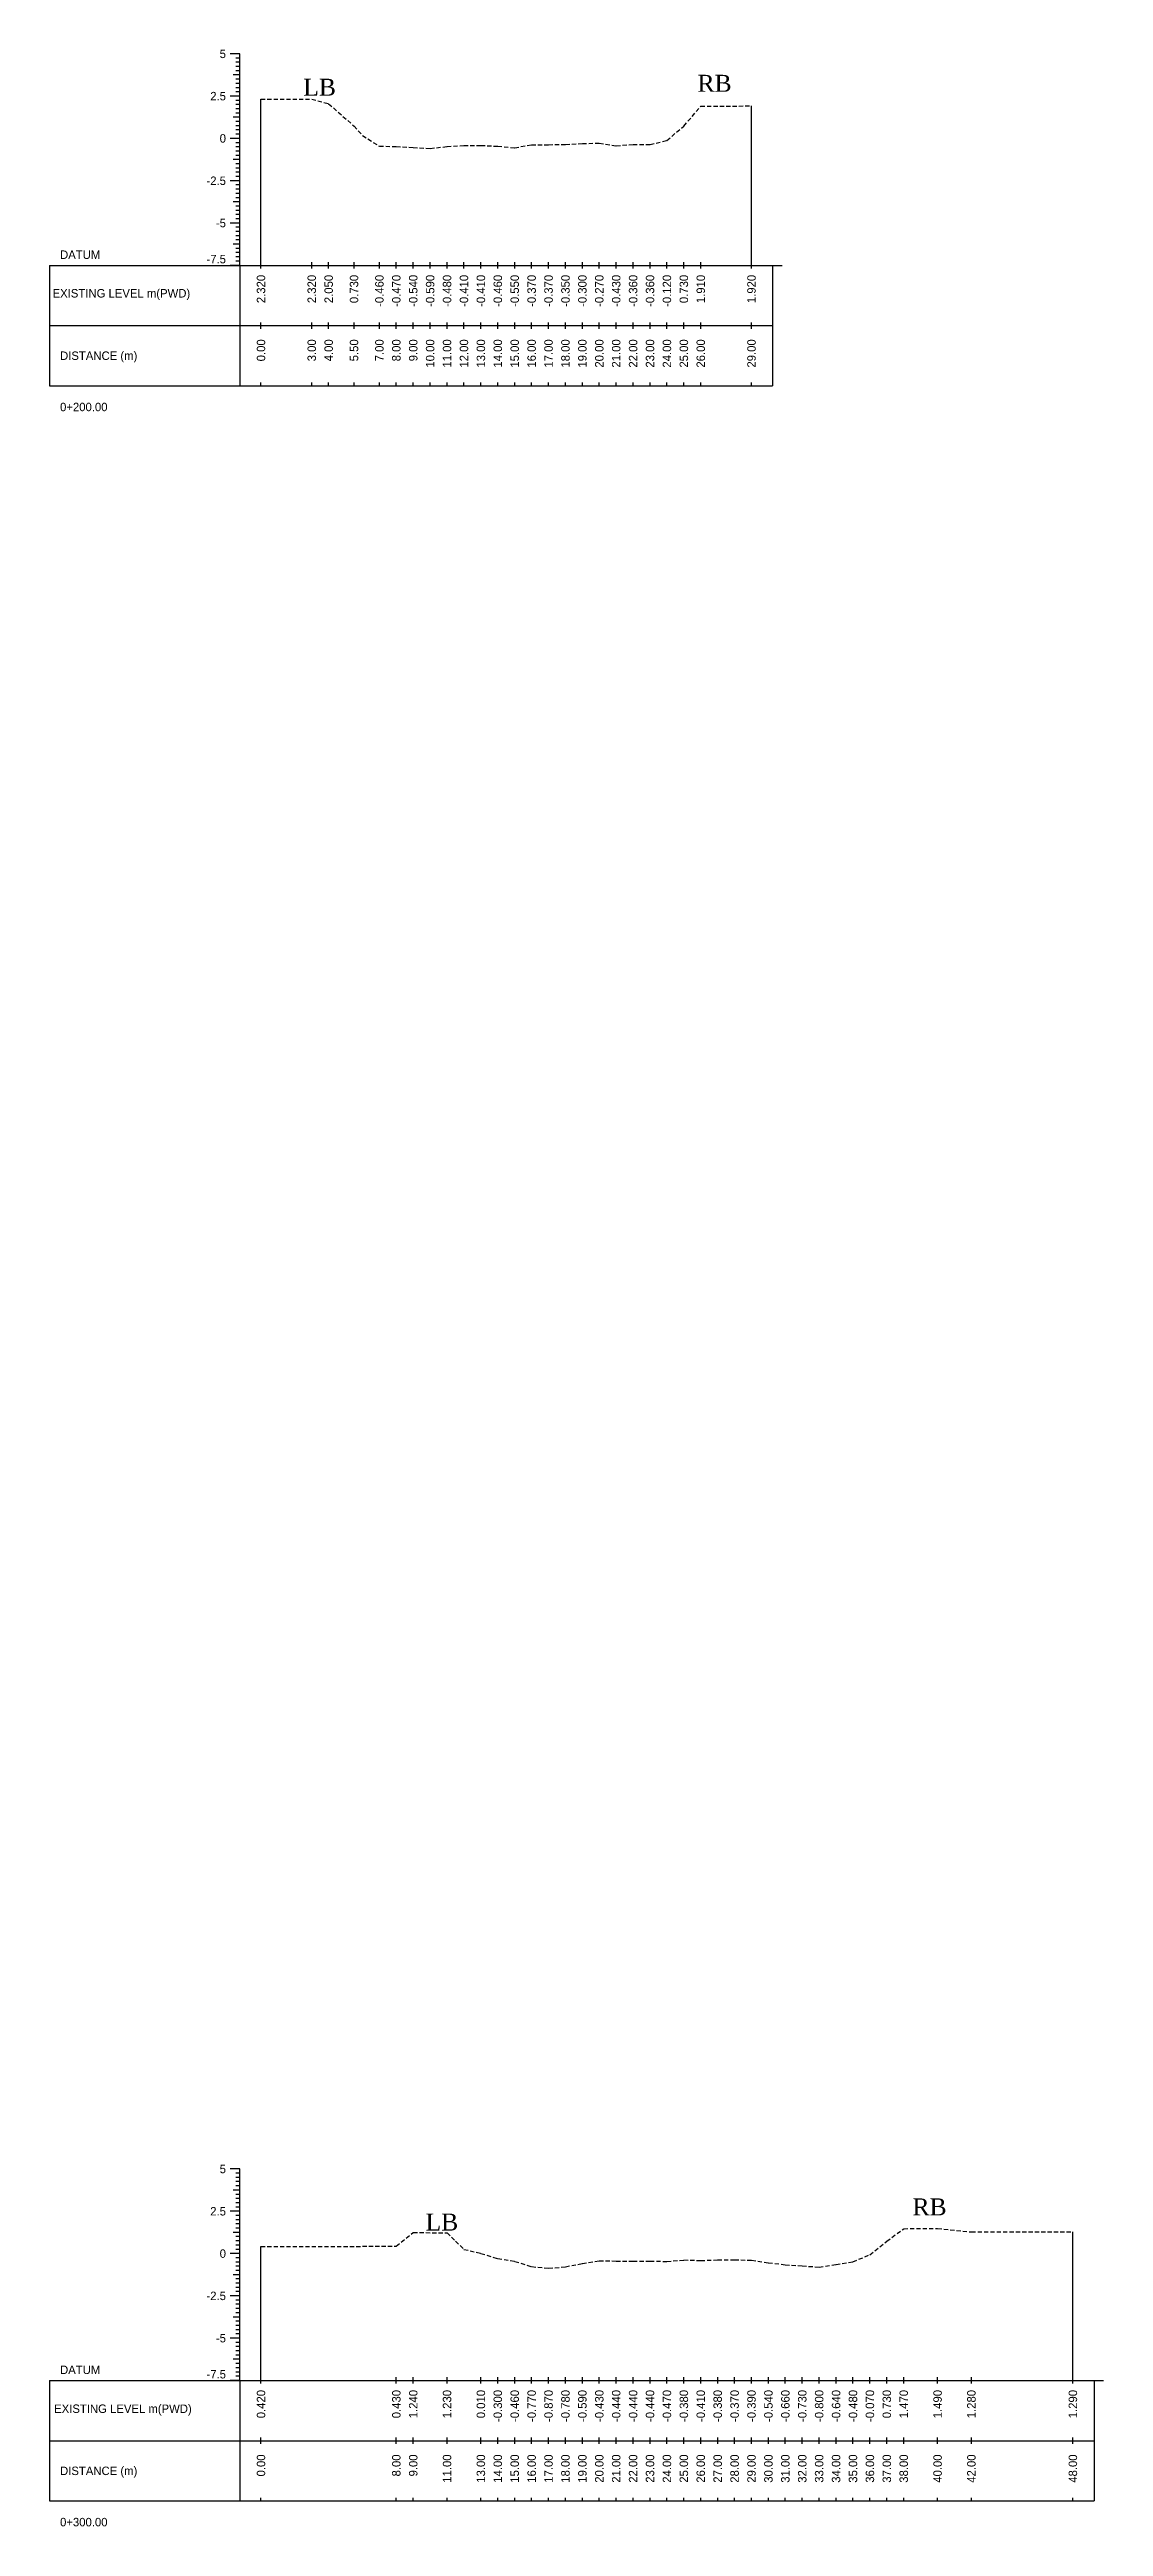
# Model space of a CAD drawing. Header units: inches. Extents: x 4752 to 6808, y -1487 to -426.
# Drawn here: x 4943 to 5005.3, y -1486.8 to -1340.4 of the extents above; entities that cross this region are included whole.
import ezdxf
from ezdxf.enums import TextEntityAlignment as Align

# ---------------------------------------------------------------- set-up
doc = ezdxf.new("R2010")
doc.units = ezdxf.units.IN
doc.header["$MEASUREMENT"] = 0
doc.linetypes.add('HIDDEN', pattern=[0.375, 0.25, -0.125])
doc.layers.add('CS_Drawing', color=7, linetype='Continuous')
doc.layers.add('GL', color=3, linetype='HIDDEN')
doc.styles.add('romans', font='romans.shx')

msp = doc.modelspace()

# ---------------------------------------------------------------- texts
at = {"char_height": 1, "width": 325.847, "attachment_point": 1, "style": 'romans'}
for s, insert in [('{\\fTimes New Roman|b0|i0|c0|p18;LB}', (4957.96, -1342.14)), ('\\pi-1,l1;{\\fTimes New Roman|b0|i0|c0|p18;RB}', (4981.27, -1341.91)), ('\\pi-1,l1;{\\fTimes New Roman|b0|i0|c0|p18;RB}', (4993.98, -1467.41)), ('{\\fTimes New Roman|b0|i0|c0|p18;LB}', (4965.19, -1468.31))]:
    msp.add_mtext(s, dxfattribs=dict(at, insert=insert))
at = {"layer": 'CS_Drawing'}
for s, p in [('5', (4953.39, -1340.67)), ('2.5', (4953.39, -1343.17)), ('0', (4953.39, -1345.67)), ('-2.5', (4953.39, -1348.17)), ('-5', (4953.39, -1350.67)), ('5', (4953.39, -1465.67)), ('2.5', (4953.39, -1468.17)), ('0', (4953.39, -1470.67)), ('-2.5', (4953.39, -1473.17)), ('-5', (4953.39, -1475.67))]:
    msp.add_text(s, height=0.5, dxfattribs=at).set_placement(p, align=Align.MIDDLE_RIGHT)
for s, p in [('DATUM', (4943.58, -1352.54)), ('EXISTING LEVEL m(PWD)', (4943.14, -1354.82)), ('DISTANCE (m)', (4943.58, -1358.51)), ('0+200.00', (4943.58, -1361.54)), ('DATUM', (4943.58, -1477.54)), ('EXISTING LEVEL m(PWD)', (4943.23, -1479.84)), ('DISTANCE (m)', (4943.58, -1483.51)), ('0+300.00', (4943.58, -1486.54))]:
    msp.add_text(s, height=0.5, dxfattribs=at).set_placement(p, align=Align.MIDDLE_LEFT)
for p in [(4953.39, -1353.05), (4953.39, -1478.05)]:
    msp.add_text('-7.5', height=0.5, dxfattribs=at).set_placement(p, align=Align.RIGHT)
for s, p in [('2.320', (4955.46, -1353.73)), ('2.320', (4958.46, -1353.73)), ('2.050', (4959.46, -1353.73)), ('0.730', (4960.96, -1353.73)), ('-0.460', (4962.46, -1353.73)), ('-0.470', (4963.46, -1353.73)), ('-0.540', (4964.46, -1353.73)), ('-0.590', (4965.46, -1353.73)), ('-0.480', (4966.46, -1353.73)), ('-0.410', (4967.46, -1353.73)), ('-0.410', (4968.46, -1353.73)), ('-0.460', (4969.46, -1353.73)), ('-0.550', (4970.46, -1353.73)), ('-0.370', (4971.46, -1353.73)), ('-0.370', (4972.46, -1353.73)), ('-0.350', (4973.46, -1353.73)), ('-0.300', (4974.46, -1353.73)), ('-0.270', (4975.46, -1353.73)), ('-0.430', (4976.46, -1353.73)), ('-0.360', (4977.46, -1353.73)), ('-0.360', (4978.46, -1353.73)), ('-0.120', (4979.46, -1353.73)), ('0.730', (4980.46, -1353.73)), ('1.910', (4981.46, -1353.73)), ('1.920', (4984.46, -1353.73)), ('0.00', (4955.46, -1357.54)), ('3.00', (4958.46, -1357.54)), ('4.00', (4959.46, -1357.54)), ('5.50', (4960.96, -1357.54)), ('7.00', (4962.46, -1357.54)), ('8.00', (4963.46, -1357.54)), ('9.00', (4964.46, -1357.54)), ('10.00', (4965.46, -1357.54)), ('11.00', (4966.46, -1357.54)), ('12.00', (4967.46, -1357.54)), ('13.00', (4968.46, -1357.54)), ('14.00', (4969.46, -1357.54)), ('15.00', (4970.46, -1357.54)), ('16.00', (4971.46, -1357.54)), ('17.00', (4972.46, -1357.54)), ('18.00', (4973.46, -1357.54)), ('19.00', (4974.46, -1357.54)), ('20.00', (4975.46, -1357.54)), ('21.00', (4976.46, -1357.54)), ('22.00', (4977.46, -1357.54)), ('23.00', (4978.46, -1357.54)), ('24.00', (4979.46, -1357.54)), ('25.00', (4980.46, -1357.54)), ('26.00', (4981.46, -1357.54)), ('29.00', (4984.46, -1357.54)), ('0.420', (4955.46, -1478.73)), ('0.430', (4963.46, -1478.73)), ('1.240', (4964.46, -1478.73)), ('1.230', (4966.46, -1478.73)), ('0.010', (4968.46, -1478.73)), ('-0.300', (4969.46, -1478.73)), ('-0.460', (4970.46, -1478.73)), ('-0.770', (4971.46, -1478.73)), ('-0.870', (4972.46, -1478.73)), ('-0.780', (4973.46, -1478.73)), ('-0.590', (4974.46, -1478.73)), ('-0.430', (4975.46, -1478.73)), ('-0.440', (4976.46, -1478.73)), ('-0.440', (4977.46, -1478.73)), ('-0.440', (4978.46, -1478.73)), ('-0.470', (4979.46, -1478.73)), ('-0.380', (4980.46, -1478.73)), ('-0.410', (4981.46, -1478.73)), ('-0.380', (4982.46, -1478.73)), ('-0.370', (4983.46, -1478.73)), ('-0.390', (4984.46, -1478.73)), ('-0.540', (4985.46, -1478.73)), ('-0.660', (4986.46, -1478.73)), ('-0.730', (4987.46, -1478.73)), ('-0.800', (4988.46, -1478.73)), ('-0.640', (4989.46, -1478.73)), ('-0.480', (4990.46, -1478.73)), ('-0.070', (4991.46, -1478.73)), ('0.730', (4992.46, -1478.73)), ('1.470', (4993.46, -1478.73)), ('1.490', (4995.46, -1478.73)), ('1.280', (4997.46, -1478.73)), ('1.290', (5003.46, -1478.73)), ('0.00', (4955.46, -1482.54)), ('8.00', (4963.46, -1482.54)), ('9.00', (4964.46, -1482.54)), ('11.00', (4966.46, -1482.54)), ('13.00', (4968.46, -1482.54)), ('14.00', (4969.46, -1482.54)), ('15.00', (4970.46, -1482.54)), ('16.00', (4971.46, -1482.54)), ('17.00', (4972.46, -1482.54)), ('18.00', (4973.46, -1482.54)), ('19.00', (4974.46, -1482.54)), ('20.00', (4975.46, -1482.54)), ('21.00', (4976.46, -1482.54)), ('22.00', (4977.46, -1482.54)), ('23.00', (4978.46, -1482.54)), ('24.00', (4979.46, -1482.54)), ('25.00', (4980.46, -1482.54)), ('26.00', (4981.46, -1482.54)), ('27.00', (4982.46, -1482.54)), ('28.00', (4983.46, -1482.54)), ('29.00', (4984.46, -1482.54)), ('30.00', (4985.46, -1482.54)), ('31.00', (4986.46, -1482.54)), ('32.00', (4987.46, -1482.54)), ('33.00', (4988.46, -1482.54)), ('34.00', (4989.46, -1482.54)), ('35.00', (4990.46, -1482.54)), ('36.00', (4991.46, -1482.54)), ('37.00', (4992.46, -1482.54)), ('38.00', (4993.46, -1482.54)), ('40.00', (4995.46, -1482.54)), ('42.00', (4997.46, -1482.54)), ('48.00', (5003.46, -1482.54))]:
    msp.add_text(s, height=0.5, rotation=90, dxfattribs=at).set_placement(p, align=Align.MIDDLE_RIGHT)

# ---------------------------------------------------------------- linework, layer by layer
at = {"layer": 'CS_Drawing'}
for p, q in [((4954.21, -1340.67), (4953.64, -1340.67)), ((4954.21, -1340.67), (4953.81, -1340.67)), ((4954.21, -1340.67), (4953.98, -1340.67)), ((4954.21, -1353.17), (4954.21, -1340.67)), ((4954.21, -1341.92), (4953.81, -1341.92)), ((4954.21, -1340.92), (4953.98, -1340.92)), ((4954.21, -1341.17), (4953.98, -1341.17)), ((4954.21, -1341.42), (4953.98, -1341.42)), ((4954.21, -1341.67), (4953.98, -1341.67)), ((4954.21, -1341.92), (4953.98, -1341.92)), ((4954.21, -1342.17), (4953.98, -1342.17)), ((4954.21, -1343.17), (4953.64, -1343.17)), ((4954.21, -1343.17), (4953.81, -1343.17)), ((4954.21, -1342.42), (4953.98, -1342.42)), ((4954.21, -1342.67), (4953.98, -1342.67)), ((4954.21, -1342.92), (4953.98, -1342.92)), ((4954.21, -1343.17), (4953.98, -1343.17)), ((4954.21, -1343.42), (4953.98, -1343.42)), ((4954.21, -1343.67), (4953.98, -1343.67)), ((4955.46, -1353.17), (4955.46, -1343.35)), ((4984.46, -1353.17), (4984.46, -1343.75)), ((4954.21, -1344.42), (4953.81, -1344.42)), ((4954.21, -1343.92), (4953.98, -1343.92)), ((4954.21, -1344.17), (4953.98, -1344.17)), ((4954.21, -1344.42), (4953.98, -1344.42)), ((4954.21, -1344.67), (4953.98, -1344.67)), ((4954.21, -1344.92), (4953.98, -1344.92)), ((4954.21, -1345.17), (4953.98, -1345.17)), ((4954.21, -1345.67), (4953.64, -1345.67)), ((4954.21, -1345.67), (4953.81, -1345.67)), ((4954.21, -1345.42), (4953.98, -1345.42)), ((4954.21, -1345.67), (4953.98, -1345.67)), ((4954.21, -1345.92), (4953.98, -1345.92)), ((4954.21, -1346.17), (4953.98, -1346.17)), ((4954.21, -1346.42), (4953.98, -1346.42)), ((4954.21, -1346.67), (4953.98, -1346.67)), ((4954.21, -1348.17), (4953.64, -1348.17)), ((4954.21, -1346.92), (4953.81, -1346.92)), ((4954.21, -1348.17), (4953.81, -1348.17)), ((4954.21, -1346.92), (4953.98, -1346.92)), ((4954.21, -1347.17), (4953.98, -1347.17)), ((4954.21, -1347.42), (4953.98, -1347.42)), ((4954.21, -1347.67), (4953.98, -1347.67)), ((4954.21, -1347.92), (4953.98, -1347.92)), ((4954.21, -1348.17), (4953.98, -1348.17)), ((4954.21, -1349.42), (4953.81, -1349.42)), ((4954.21, -1348.42), (4953.98, -1348.42)), ((4954.21, -1348.67), (4953.98, -1348.67)), ((4954.21, -1348.92), (4953.98, -1348.92)), ((4954.21, -1349.17), (4953.98, -1349.17)), ((4954.21, -1349.42), (4953.98, -1349.42)), ((4954.21, -1350.67), (4953.64, -1350.67)), ((4954.21, -1350.67), (4953.81, -1350.67)), ((4954.21, -1349.67), (4953.98, -1349.67)), ((4954.21, -1349.92), (4953.98, -1349.92)), ((4954.21, -1350.17), (4953.98, -1350.17)), ((4954.21, -1350.42), (4953.98, -1350.42)), ((4954.21, -1350.67), (4953.98, -1350.67)), ((4954.21, -1350.92), (4953.98, -1350.92)), ((4954.21, -1351.92), (4953.81, -1351.92)), ((4954.21, -1351.17), (4953.98, -1351.17)), ((4954.21, -1351.42), (4953.98, -1351.42)), ((4954.21, -1351.67), (4953.98, -1351.67)), ((4954.21, -1351.92), (4953.98, -1351.92)), ((4954.21, -1352.17), (4953.98, -1352.17)), ((4954.21, -1352.42), (4953.98, -1352.42)), ((4942.96, -1353.17), (4954.21, -1353.17)), ((4942.96, -1353.17), (4942.96, -1360.29)), ((4954.21, -1353.17), (4953.64, -1353.17)), ((4954.21, -1353.17), (4953.81, -1353.17)), ((4954.21, -1352.67), (4953.98, -1352.67)), ((4954.21, -1352.92), (4953.98, -1352.92)), ((4954.21, -1353.17), (4953.98, -1353.17)), ((4954.21, -1353.17), (4985.71, -1353.17)), ((4954.21, -1353.17), (4954.21, -1360.29)), ((4955.46, -1353.35), (4955.46, -1352.98)), ((4958.46, -1353.35), (4958.46, -1352.98)), ((4959.46, -1353.35), (4959.46, -1352.98)), ((4960.96, -1353.35), (4960.96, -1352.98)), ((4962.46, -1353.35), (4962.46, -1352.98)), ((4963.46, -1353.35), (4963.46, -1352.98)), ((4964.46, -1353.35), (4964.46, -1352.98)), ((4965.46, -1353.35), (4965.46, -1352.98)), ((4966.46, -1353.35), (4966.46, -1352.98)), ((4967.46, -1353.35), (4967.46, -1352.98)), ((4968.46, -1353.35), (4968.46, -1352.98)), ((4969.46, -1353.35), (4969.46, -1352.98)), ((4970.46, -1353.35), (4970.46, -1352.98)), ((4971.46, -1353.35), (4971.46, -1352.98)), ((4972.46, -1353.35), (4972.46, -1352.98)), ((4973.46, -1353.35), (4973.46, -1352.98)), ((4974.46, -1353.35), (4974.46, -1352.98)), ((4975.46, -1353.35), (4975.46, -1352.98)), ((4976.46, -1353.35), (4976.46, -1352.98)), ((4977.46, -1353.35), (4977.46, -1352.98)), ((4978.46, -1353.35), (4978.46, -1352.98)), ((4979.46, -1353.35), (4979.46, -1352.98)), ((4980.46, -1353.35), (4980.46, -1352.98)), ((4981.46, -1353.35), (4981.46, -1352.98)), ((4984.46, -1353.35), (4984.46, -1352.98)), ((4985.71, -1353.17), (4986.27, -1353.17)), ((4985.71, -1353.17), (4986.1, -1353.17)), ((4985.71, -1353.17), (4985.93, -1353.17)), ((4985.71, -1353.17), (4985.71, -1360.29)), ((4942.96, -1356.73), (4954.21, -1356.73)), ((4954.21, -1356.73), (4985.71, -1356.73)), ((4954.21, -1356.73), (4985.71, -1356.73)), ((4955.46, -1356.92), (4955.46, -1356.54)), ((4958.46, -1356.92), (4958.46, -1356.54)), ((4959.46, -1356.92), (4959.46, -1356.54)), ((4960.96, -1356.92), (4960.96, -1356.54)), ((4962.46, -1356.92), (4962.46, -1356.54)), ((4963.46, -1356.92), (4963.46, -1356.54)), ((4964.46, -1356.92), (4964.46, -1356.54)), ((4965.46, -1356.92), (4965.46, -1356.54)), ((4966.46, -1356.92), (4966.46, -1356.54)), ((4967.46, -1356.92), (4967.46, -1356.54)), ((4968.46, -1356.92), (4968.46, -1356.54)), ((4969.46, -1356.92), (4969.46, -1356.54)), ((4970.46, -1356.92), (4970.46, -1356.54)), ((4971.46, -1356.92), (4971.46, -1356.54)), ((4972.46, -1356.92), (4972.46, -1356.54)), ((4973.46, -1356.92), (4973.46, -1356.54)), ((4974.46, -1356.92), (4974.46, -1356.54)), ((4975.46, -1356.92), (4975.46, -1356.54)), ((4976.46, -1356.92), (4976.46, -1356.54)), ((4977.46, -1356.92), (4977.46, -1356.54)), ((4978.46, -1356.92), (4978.46, -1356.54)), ((4979.46, -1356.92), (4979.46, -1356.54)), ((4980.46, -1356.92), (4980.46, -1356.54)), ((4981.46, -1356.92), (4981.46, -1356.54)), ((4984.46, -1356.92), (4984.46, -1356.54)), ((4942.96, -1360.29), (4954.21, -1360.29)), ((4954.21, -1360.29), (4985.71, -1360.29)), ((4955.46, -1360.29), (4955.46, -1360.1)), ((4958.46, -1360.29), (4958.46, -1360.1)), ((4959.46, -1360.29), (4959.46, -1360.1)), ((4960.96, -1360.29), (4960.96, -1360.1)), ((4962.46, -1360.29), (4962.46, -1360.1)), ((4963.46, -1360.29), (4963.46, -1360.1)), ((4964.46, -1360.29), (4964.46, -1360.1)), ((4965.46, -1360.29), (4965.46, -1360.1)), ((4966.46, -1360.29), (4966.46, -1360.1)), ((4967.46, -1360.29), (4967.46, -1360.1)), ((4968.46, -1360.29), (4968.46, -1360.1)), ((4969.46, -1360.29), (4969.46, -1360.1)), ((4970.46, -1360.29), (4970.46, -1360.1)), ((4971.46, -1360.29), (4971.46, -1360.1)), ((4972.46, -1360.29), (4972.46, -1360.1)), ((4973.46, -1360.29), (4973.46, -1360.1)), ((4974.46, -1360.29), (4974.46, -1360.1)), ((4975.46, -1360.29), (4975.46, -1360.1)), ((4976.46, -1360.29), (4976.46, -1360.1)), ((4977.46, -1360.29), (4977.46, -1360.1)), ((4978.46, -1360.29), (4978.46, -1360.1)), ((4979.46, -1360.29), (4979.46, -1360.1)), ((4980.46, -1360.29), (4980.46, -1360.1)), ((4981.46, -1360.29), (4981.46, -1360.1)), ((4984.46, -1360.29), (4984.46, -1360.1)), ((4954.21, -1465.67), (4953.64, -1465.67)), ((4954.21, -1465.67), (4953.81, -1465.67)), ((4954.21, -1465.67), (4953.98, -1465.67)), ((4954.21, -1465.92), (4953.98, -1465.92)), ((4954.21, -1466.17), (4953.98, -1466.17)), ((4954.21, -1466.42), (4953.98, -1466.42)), ((4954.21, -1466.67), (4953.98, -1466.67)), ((4954.21, -1478.17), (4954.21, -1465.67)), ((4954.21, -1468.17), (4953.64, -1468.17)), ((4954.21, -1466.92), (4953.81, -1466.92)), ((4954.21, -1468.17), (4953.81, -1468.17)), ((4954.21, -1466.92), (4953.98, -1466.92)), ((4954.21, -1467.17), (4953.98, -1467.17)), ((4954.21, -1467.42), (4953.98, -1467.42)), ((4954.21, -1467.67), (4953.98, -1467.67)), ((4954.21, -1467.92), (4953.98, -1467.92)), ((4954.21, -1468.17), (4953.98, -1468.17)), ((4954.21, -1469.42), (4953.81, -1469.42)), ((4954.21, -1468.42), (4953.98, -1468.42)), ((4954.21, -1468.67), (4953.98, -1468.67)), ((4954.21, -1468.92), (4953.98, -1468.92)), ((4954.21, -1469.17), (4953.98, -1469.17)), ((4954.21, -1469.42), (4953.98, -1469.42)), ((4954.21, -1469.67), (4953.98, -1469.67)), ((5003.46, -1478.17), (5003.46, -1469.38)), ((4954.21, -1470.67), (4953.64, -1470.67)), ((4954.21, -1470.67), (4953.81, -1470.67)), ((4954.21, -1469.92), (4953.98, -1469.92)), ((4954.21, -1470.17), (4953.98, -1470.17)), ((4954.21, -1470.42), (4953.98, -1470.42)), ((4954.21, -1470.67), (4953.98, -1470.67)), ((4954.21, -1470.92), (4953.98, -1470.92)), ((4955.46, -1478.17), (4955.46, -1470.25)), ((4954.21, -1471.92), (4953.81, -1471.92)), ((4954.21, -1471.17), (4953.98, -1471.17)), ((4954.21, -1471.42), (4953.98, -1471.42)), ((4954.21, -1471.67), (4953.98, -1471.67)), ((4954.21, -1471.92), (4953.98, -1471.92)), ((4954.21, -1472.17), (4953.98, -1472.17)), ((4954.21, -1472.42), (4953.98, -1472.42)), ((4954.21, -1473.17), (4953.64, -1473.17)), ((4954.21, -1473.17), (4953.81, -1473.17)), ((4954.21, -1472.67), (4953.98, -1472.67)), ((4954.21, -1472.92), (4953.98, -1472.92)), ((4954.21, -1473.17), (4953.98, -1473.17)), ((4954.21, -1473.42), (4953.98, -1473.42)), ((4954.21, -1473.67), (4953.98, -1473.67)), ((4954.21, -1473.92), (4953.98, -1473.92)), ((4954.21, -1474.42), (4953.81, -1474.42)), ((4954.21, -1474.17), (4953.98, -1474.17)), ((4954.21, -1474.42), (4953.98, -1474.42)), ((4954.21, -1474.67), (4953.98, -1474.67)), ((4954.21, -1474.92), (4953.98, -1474.92)), ((4954.21, -1475.17), (4953.98, -1475.17)), ((4954.21, -1475.42), (4953.98, -1475.42)), ((4954.21, -1475.67), (4953.64, -1475.67)), ((4954.21, -1475.67), (4953.81, -1475.67)), ((4954.21, -1476.92), (4953.81, -1476.92)), ((4954.21, -1475.67), (4953.98, -1475.67)), ((4954.21, -1475.92), (4953.98, -1475.92)), ((4954.21, -1476.17), (4953.98, -1476.17)), ((4954.21, -1476.42), (4953.98, -1476.42)), ((4954.21, -1476.67), (4953.98, -1476.67)), ((4954.21, -1476.92), (4953.98, -1476.92)), ((4942.96, -1478.17), (4954.21, -1478.17)), ((4942.96, -1478.17), (4942.96, -1485.29)), ((4954.21, -1478.17), (4953.64, -1478.17)), ((4954.21, -1478.17), (4953.81, -1478.17)), ((4954.21, -1477.17), (4953.98, -1477.17)), ((4954.21, -1477.42), (4953.98, -1477.42)), ((4954.21, -1477.67), (4953.98, -1477.67)), ((4954.21, -1477.92), (4953.98, -1477.92)), ((4954.21, -1478.17), (4953.98, -1478.17)), ((4954.21, -1478.17), (5004.71, -1478.17)), ((4954.21, -1478.17), (4954.21, -1485.29)), ((4955.46, -1478.35), (4955.46, -1477.98)), ((4963.46, -1478.35), (4963.46, -1477.98)), ((4964.46, -1478.35), (4964.46, -1477.98)), ((4966.46, -1478.35), (4966.46, -1477.98)), ((4968.46, -1478.35), (4968.46, -1477.98)), ((4969.46, -1478.35), (4969.46, -1477.98)), ((4970.46, -1478.35), (4970.46, -1477.98)), ((4971.46, -1478.35), (4971.46, -1477.98)), ((4972.46, -1478.35), (4972.46, -1477.98)), ((4973.46, -1478.35), (4973.46, -1477.98)), ((4974.46, -1478.35), (4974.46, -1477.98)), ((4975.46, -1478.35), (4975.46, -1477.98)), ((4976.46, -1478.35), (4976.46, -1477.98)), ((4977.46, -1478.35), (4977.46, -1477.98)), ((4978.46, -1478.35), (4978.46, -1477.98)), ((4979.46, -1478.35), (4979.46, -1477.98)), ((4980.46, -1478.35), (4980.46, -1477.98)), ((4981.46, -1478.35), (4981.46, -1477.98)), ((4982.46, -1478.35), (4982.46, -1477.98)), ((4983.46, -1478.35), (4983.46, -1477.98)), ((4984.46, -1478.35), (4984.46, -1477.98)), ((4985.46, -1478.35), (4985.46, -1477.98)), ((4986.46, -1478.35), (4986.46, -1477.98)), ((4987.46, -1478.35), (4987.46, -1477.98)), ((4988.46, -1478.35), (4988.46, -1477.98)), ((4989.46, -1478.35), (4989.46, -1477.98)), ((4990.46, -1478.35), (4990.46, -1477.98)), ((4991.46, -1478.35), (4991.46, -1477.98)), ((4992.46, -1478.35), (4992.46, -1477.98)), ((4993.46, -1478.35), (4993.46, -1477.98)), ((4995.46, -1478.35), (4995.46, -1477.98)), ((4997.46, -1478.35), (4997.46, -1477.98)), ((5003.46, -1478.35), (5003.46, -1477.98)), ((5004.71, -1478.17), (5005.27, -1478.17)), ((5004.71, -1478.17), (5005.1, -1478.17)), ((5004.71, -1478.17), (5004.93, -1478.17)), ((5004.71, -1478.17), (5004.71, -1485.29)), ((4942.96, -1481.73), (4954.21, -1481.73)), ((4954.21, -1481.73), (5004.71, -1481.73)), ((4954.21, -1481.73), (5004.71, -1481.73)), ((4955.46, -1481.92), (4955.46, -1481.54)), ((4963.46, -1481.92), (4963.46, -1481.54)), ((4964.46, -1481.92), (4964.46, -1481.54)), ((4966.46, -1481.92), (4966.46, -1481.54)), ((4968.46, -1481.92), (4968.46, -1481.54)), ((4969.46, -1481.92), (4969.46, -1481.54)), ((4970.46, -1481.92), (4970.46, -1481.54)), ((4971.46, -1481.92), (4971.46, -1481.54)), ((4972.46, -1481.92), (4972.46, -1481.54)), ((4973.46, -1481.92), (4973.46, -1481.54)), ((4974.46, -1481.92), (4974.46, -1481.54)), ((4975.46, -1481.92), (4975.46, -1481.54)), ((4976.46, -1481.92), (4976.46, -1481.54)), ((4977.46, -1481.92), (4977.46, -1481.54)), ((4978.46, -1481.92), (4978.46, -1481.54)), ((4979.46, -1481.92), (4979.46, -1481.54)), ((4980.46, -1481.92), (4980.46, -1481.54)), ((4981.46, -1481.92), (4981.46, -1481.54)), ((4982.46, -1481.92), (4982.46, -1481.54)), ((4983.46, -1481.92), (4983.46, -1481.54)), ((4984.46, -1481.92), (4984.46, -1481.54)), ((4985.46, -1481.92), (4985.46, -1481.54)), ((4986.46, -1481.92), (4986.46, -1481.54)), ((4987.46, -1481.92), (4987.46, -1481.54)), ((4988.46, -1481.92), (4988.46, -1481.54)), ((4989.46, -1481.92), (4989.46, -1481.54)), ((4990.46, -1481.92), (4990.46, -1481.54)), ((4991.46, -1481.92), (4991.46, -1481.54)), ((4992.46, -1481.92), (4992.46, -1481.54)), ((4993.46, -1481.92), (4993.46, -1481.54)), ((4995.46, -1481.92), (4995.46, -1481.54)), ((4997.46, -1481.92), (4997.46, -1481.54)), ((5003.46, -1481.92), (5003.46, -1481.54)), ((4942.96, -1485.29), (4954.21, -1485.29)), ((4954.21, -1485.29), (5004.71, -1485.29)), ((4955.46, -1485.29), (4955.46, -1485.1)), ((4963.46, -1485.29), (4963.46, -1485.1)), ((4964.46, -1485.29), (4964.46, -1485.1)), ((4966.46, -1485.29), (4966.46, -1485.1)), ((4968.46, -1485.29), (4968.46, -1485.1)), ((4969.46, -1485.29), (4969.46, -1485.1)), ((4970.46, -1485.29), (4970.46, -1485.1)), ((4971.46, -1485.29), (4971.46, -1485.1)), ((4972.46, -1485.29), (4972.46, -1485.1)), ((4973.46, -1485.29), (4973.46, -1485.1)), ((4974.46, -1485.29), (4974.46, -1485.1)), ((4975.46, -1485.29), (4975.46, -1485.1)), ((4976.46, -1485.29), (4976.46, -1485.1)), ((4977.46, -1485.29), (4977.46, -1485.1)), ((4978.46, -1485.29), (4978.46, -1485.1)), ((4979.46, -1485.29), (4979.46, -1485.1)), ((4980.46, -1485.29), (4980.46, -1485.1)), ((4981.46, -1485.29), (4981.46, -1485.1)), ((4982.46, -1485.29), (4982.46, -1485.1)), ((4983.46, -1485.29), (4983.46, -1485.1)), ((4984.46, -1485.29), (4984.46, -1485.1)), ((4985.46, -1485.29), (4985.46, -1485.1)), ((4986.46, -1485.29), (4986.46, -1485.1)), ((4987.46, -1485.29), (4987.46, -1485.1)), ((4988.46, -1485.29), (4988.46, -1485.1)), ((4989.46, -1485.29), (4989.46, -1485.1)), ((4990.46, -1485.29), (4990.46, -1485.1)), ((4991.46, -1485.29), (4991.46, -1485.1)), ((4992.46, -1485.29), (4992.46, -1485.1)), ((4993.46, -1485.29), (4993.46, -1485.1)), ((4995.46, -1485.29), (4995.46, -1485.1)), ((4997.46, -1485.29), (4997.46, -1485.1)), ((5003.46, -1485.29), (5003.46, -1485.1))]:
    msp.add_line(p, q, dxfattribs=at)
at = {"layer": 'GL'}
for points in [[(4955.46, -1343.35), (4958.46, -1343.35), (4959.46, -1343.62), (4960.96, -1344.94), (4961.46, -1345.5), (4962.46, -1346.13), (4963.46, -1346.14), (4964.46, -1346.21), (4965.46, -1346.26), (4966.46, -1346.15), (4967.46, -1346.08), (4968.46, -1346.08), (4969.46, -1346.13), (4970.46, -1346.22), (4971.46, -1346.04), (4972.46, -1346.04), (4973.46, -1346.02), (4974.46, -1345.97), (4975.46, -1345.94), (4976.46, -1346.1), (4977.46, -1346.03), (4978.46, -1346.03), (4979.46, -1345.79), (4980.46, -1344.94), (4981.46, -1343.76), (4984.46, -1343.75)], [(4955.46, -1470.25), (4963.46, -1470.24), (4964.46, -1469.43), (4966.46, -1469.44), (4966.96, -1469.94), (4967.46, -1470.42), (4968.46, -1470.66), (4969.46, -1470.97), (4970.46, -1471.13), (4971.46, -1471.44), (4972.46, -1471.54), (4973.46, -1471.45), (4974.46, -1471.26), (4975.46, -1471.1), (4976.46, -1471.11), (4977.46, -1471.11), (4978.46, -1471.11), (4979.46, -1471.14), (4980.46, -1471.05), (4981.46, -1471.08), (4982.46, -1471.05), (4983.46, -1471.04), (4984.46, -1471.06), (4985.46, -1471.21), (4986.46, -1471.33), (4987.46, -1471.4), (4988.46, -1471.47), (4989.46, -1471.31), (4990.46, -1471.15), (4991.46, -1470.74), (4992.46, -1469.94), (4993.46, -1469.2), (4995.46, -1469.18), (4997.46, -1469.39), (5003.46, -1469.38)]]:
    msp.add_lwpolyline(points, dxfattribs=at)

msp.set_redraw_order([(e.dxf.handle, doc.entitydb.next_handle()) for e in msp.query("TEXT MTEXT ATTDEF DIMENSION ARC_DIMENSION")])  # texts and dimensions are drawn at this point

doc.saveas('drawing.dxf')
